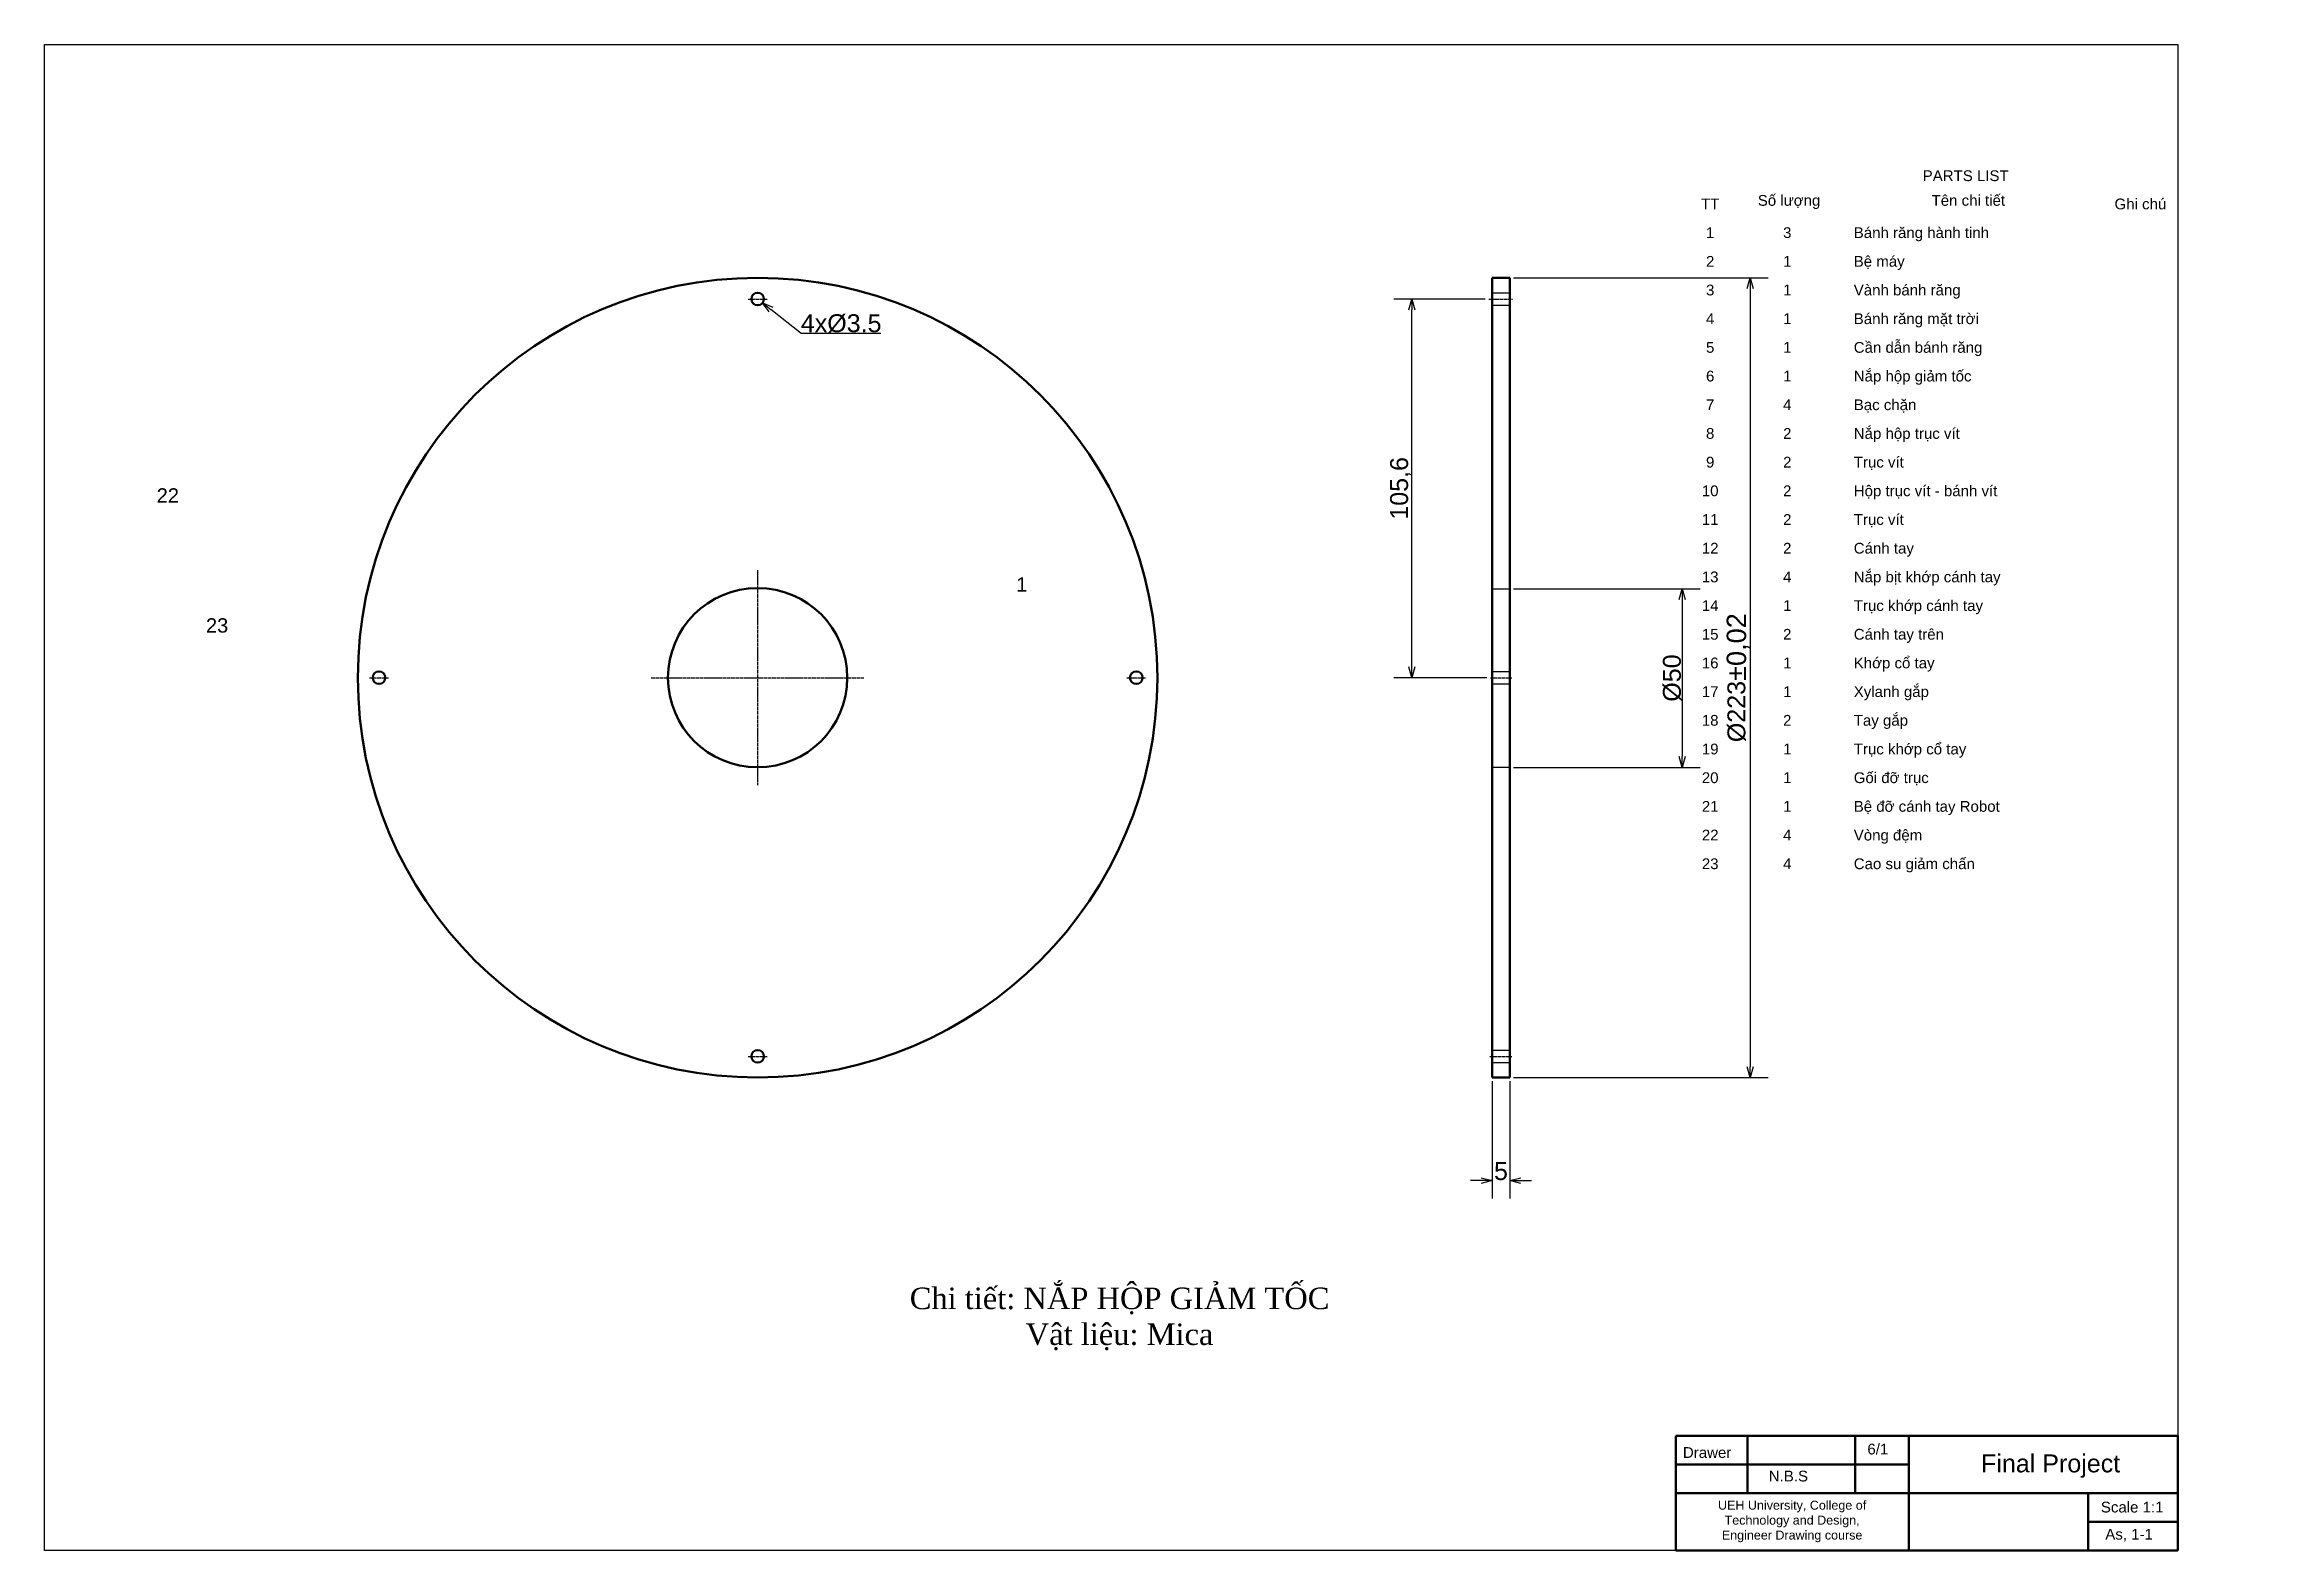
# Model space of a CAD drawing. Header units: inches. Extents: x 632 to 5727, y -9589 to -3994.
# Drawn here: x 632 to 1252, y -6940 to -6520 of the extents above; entities that cross this region are included whole.
import ezdxf

# ---------------------------------------------------------------- set-up
doc = ezdxf.new("R2010")
doc.units = ezdxf.units.IN
doc.header["$MEASUREMENT"] = 0
doc.linetypes.add('CENTER2', pattern=[1.125, 0.75, -0.125, 0.125, -0.125])
doc.linetypes.add('DASHED2', pattern=[9.525, 6.35, -3.175])
for name, color, linetype, lineweight, plot in [('center line', 5, 'CENTER2', 25, False), ('Dimension line', 3, 'Continuous', 25, False), ('hidden line', 10, 'DASHED2', 25, False), ('visible line', 7, 'Continuous', 50, False)]:
    doc.layers.add(name, color=color, linetype=linetype, lineweight=lineweight, plot=plot)
doc.styles.get("Standard").update_dxf_attribs({"font": 'arial.ttf'})
doc.dimstyles.new('ISO A3', dxfattribs={"dimtxt": 5, "dimasz": 3, "dimexe": 5, "dimexo": 1, "dimgap": 0.09, "dimtad": 1, "dimtoh": 1, "dimdec": 0, "dimzin": 0, "dimdsep": 46, "dimtxsty": 'Standard', "dimblk": 'OPEN30', "dimcen": 0.09, "dimclrd": 256, "dimclre": 256, "dimadec": 0, "dimazin": 0, "dimtfac": 1, "dimtdec": 0, "dimtofl": 0, "dimtmove": 0, "dimatfit": 3, "dimldrblk": 'OPEN30', "dimfxl": 1, "dimtolj": 1, "dimtzin": 0, "dimarcsym": 0})

msp = doc.modelspace()

# ---------------------------------------------------------------- texts
at = {"color": 32, "true_color": 0xcd6928, "char_height": 3, "attachment_point": 1}
for s, insert in [('\\pxqc;{\\C0;PARTS LIST}', (1139.46569, -6555.04694, 95775.61693)), ('\\pxqc;{\\C0;Tên chi tiết}', (1140.19637, -6561.93046, 95775.61693)), ('\\pxqc;{\\C0;1}', (1068.19637, -6570.93046, 95775.61693)), ('\\pxqc;{\\C0;3}', (1089.69637, -6570.93046, 95775.61693)), ('\\pxqc;{\\C0;2}', (1068.19637, -6578.93046, 95775.61693)), ('\\pxqc;{\\C0;1}', (1089.69637, -6578.93046, 95775.61693)), ('\\pxqc;{\\C0;3}', (1068.19637, -6586.93046, 95775.61693)), ('\\pxqc;{\\C0;1}', (1089.69637, -6586.93046, 95775.61693)), ('\\pxqc;{\\C0;4}', (1068.19637, -6594.93046, 95775.61693)), ('\\pxqc;{\\C0;1}', (1089.69637, -6594.93046, 95775.61693)), ('\\pxqc;{\\C0;5}', (1068.19637, -6602.93046, 95775.61693)), ('\\pxqc;{\\C0;1}', (1089.69637, -6602.93046, 95775.61693)), ('\\pxqc;{\\C0;6}', (1068.19637, -6610.93046, 95775.61693)), ('\\pxqc;{\\C0;1}', (1089.69637, -6610.93046, 95775.61693)), ('\\pxqc;{\\C0;7}', (1068.19637, -6618.93046, 95775.61693)), ('\\pxqc;{\\C0;4}', (1089.69637, -6618.93046, 95775.61693)), ('\\pxqc;{\\C0;8}', (1068.19637, -6626.93046, 95775.61693)), ('\\pxqc;{\\C0;2}', (1089.69637, -6626.93046, 95775.61693)), ('\\pxqc;{\\C0;9}', (1068.19637, -6634.93046, 95775.61693)), ('\\pxqc;{\\C0;2}', (1089.69637, -6634.93046, 95775.61693)), ('\\pxqc;{\\C0;10}', (1068.19637, -6642.93046, 95775.61693)), ('\\pxqc;{\\C0;2}', (1089.69637, -6642.93046, 95775.61693)), ('\\pxqc;{\\C0;11}', (1068.19637, -6650.93046, 95775.61693)), ('\\pxqc;{\\C0;2}', (1089.69637, -6650.93046, 95775.61693)), ('\\pxqc;{\\C0;12}', (1068.19637, -6658.93046, 95775.61693)), ('\\pxqc;{\\C0;2}', (1089.69637, -6658.93046, 95775.61693)), ('\\pxqc;{\\C0;13}', (1068.19637, -6666.93046, 95775.61693)), ('\\pxqc;{\\C0;4}', (1089.69637, -6666.93046, 95775.61693)), ('\\pxqc;{\\C0;14}', (1068.19637, -6674.93046, 95775.61693)), ('\\pxqc;{\\C0;1}', (1089.69637, -6674.93046, 95775.61693)), ('\\pxqc;{\\C0;15}', (1068.19637, -6682.93046, 95775.61693)), ('\\pxqc;{\\C0;2}', (1089.69637, -6682.93046, 95775.61693)), ('\\pxqc;{\\C0;16}', (1068.19637, -6690.93046, 95775.61693)), ('\\pxqc;{\\C0;1}', (1089.69637, -6690.93046, 95775.61693)), ('\\pxqc;{\\C0;17}', (1068.19637, -6698.93046, 95775.61693)), ('\\pxqc;{\\C0;1}', (1089.69637, -6698.93046, 95775.61693)), ('\\pxqc;{\\C0;18}', (1068.19637, -6706.93046, 95775.61693)), ('\\pxqc;{\\C0;2}', (1089.69637, -6706.93046, 95775.61693)), ('\\pxqc;{\\C0;19}', (1068.19637, -6714.93046, 95775.61693)), ('\\pxqc;{\\C0;1}', (1089.69637, -6714.93046, 95775.61693)), ('\\pxqc;{\\C0;20}', (1068.19637, -6722.93046, 95775.61693)), ('\\pxqc;{\\C0;1}', (1089.69637, -6722.93046, 95775.61693)), ('\\pxqc;{\\C0;21}', (1068.19637, -6730.93046, 95775.61693)), ('\\pxqc;{\\C0;1}', (1089.69637, -6730.93046, 95775.61693)), ('\\pxqc;{\\C0;22}', (1068.19637, -6738.93046, 95775.61693)), ('\\pxqc;{\\C0;4}', (1089.69637, -6738.93046, 95775.61693)), ('\\pxqc;{\\C0;23}', (1068.19637, -6746.93046, 95775.61693)), ('\\pxqc;{\\C0;4}', (1089.69637, -6746.93046, 95775.61693))]:
    msp.add_mtext_dynamic_manual_height_columns(s, width=56.9093934, gutter_width=25, heights=[2.28621], dxfattribs=dict(at, insert=insert))
at = {"char_height": 3, "attachment_point": 1}
for s, insert in [('\\pxqc;{\\C0;TT}', (1068.19637, -6562.93046, 95775.61693)), ('\\pxqc;{\\C0;Số lượng}', (1090.19637, -6561.93046, 95775.61693)), ('\\pxqc;{\\C0;Ghi chú}', (1188.19637, -6562.93046, 95775.61693)), ('\\pxql;{\\C0;Bánh răng hành tinh }', (1136.69637, -6570.93046, 95775.61693)), ('\\pxql;{\\C0;Bệ máy}', (1136.69637, -6578.93046, 95775.61693)), ('\\pxql;{\\C0;Vành bánh răng}', (1136.69637, -6586.93046, 95775.61693)), ('\\pxql;{\\C0;Bánh răng mặt trời}', (1136.69637, -6594.93046, 95775.61693)), ('\\pxql;{\\C0;Cần dẫn bánh răng}', (1136.69637, -6602.93046, 95775.61693)), ('\\pxql;{\\C0;Nắp hộp giảm tốc}', (1136.69637, -6610.93046, 95775.61693)), ('\\pxql;{\\C0;Bạc chặn}', (1136.69637, -6618.93046, 95775.61693)), ('\\pxql;{\\C0;Nắp hộp trục vít}', (1136.69637, -6626.93046, 95775.61693)), ('\\pxql;{\\C0;Trục vít}', (1136.69637, -6634.93046, 95775.61693)), ('\\pxql;{\\C0;Hộp trục vít - bánh vít}', (1136.69637, -6642.93046, 95775.61693)), ('\\pxql;{\\C0;Trục vít}', (1136.69637, -6650.93046, 95775.61693)), ('\\pxql;{\\C0;Cánh tay}', (1136.69637, -6658.93046, 95775.61693)), ('\\pxql;{\\C0;Nắp bịt khớp cánh tay}', (1136.69637, -6666.93046, 95775.61693)), ('\\pxql;{\\C0;Trục khớp cánh tay}', (1136.69637, -6674.93046, 95775.61693)), ('\\pxql;{\\C0;Cánh tay trên}', (1136.69637, -6682.93046, 95775.61693)), ('\\pxql;{\\C0;Khớp cổ tay}', (1136.69637, -6690.93046, 95775.61693)), ('\\pxt8;{\\C0;Xylanh gắp}', (1136.69637, -6698.93046, 95775.61693)), ('\\pxql;{\\C0;Tay gắp}', (1136.69637, -6706.93046, 95775.61693)), ('\\pxql;{\\C0;Trục khớp cổ tay}', (1136.69637, -6714.93046, 95775.61693)), ('\\pxql;{\\C0;Gối đỡ trục}', (1136.69637, -6722.93046, 95775.61693)), ('\\pxql;{\\C0;Bệ đỡ cánh tay Robot}', (1136.69637, -6730.93046, 95775.61693)), ('\\pxql;{\\C0;Vòng đệm}', (1136.69637, -6738.93046, 95775.61693)), ('\\pxql;{\\C0;Cao su giảm chấn}', (1136.69637, -6746.93046, 95775.61693))]:
    msp.add_mtext_dynamic_manual_height_columns(s, width=56.9093934, gutter_width=25, heights=[2.28621], dxfattribs=dict(at, insert=insert))
at = {"color": 2, "char_height": 4, "attachment_point": 1}
for s, insert in [('\\pxqc;{\\C0;22}', (638.00639, -6643.71778, 94613.43287)), ('\\pxqc;{\\C0;1}', (876.19637, -6668.5205, 95775.61693)), ('\\pxqc;{\\C0;23}', (651.75291, -6679.96394, 95645.96481))]:
    msp.add_mtext_dynamic_manual_height_columns(s, width=56.9093934, gutter_width=25, heights=[2.28621], dxfattribs=dict(at, insert=insert))
at = {"color": 1, "insert": (868.3819, -6866.62319), "char_height": 6, "attachment_point": 1}
msp.add_mtext_dynamic_manual_height_columns('\\pxqc;{\\fTimes New Roman|b0|i0|c0|p18;\\C256;Chi tiết: NẮP HỘP GIẢM TỐC\\PVật liệu: Mica}', width=127.0713896, gutter_width=1, heights=[0], dxfattribs=at)
at = {"layer": 'Dimension line', "insert": (1089.04941, -6911.11662), "char_height": 3, "attachment_point": 1}
msp.add_mtext_dynamic_manual_height_columns('{\\C0;Drawer}', width=33.9958744, gutter_width=25, heights=[2.28621], dxfattribs=at)
at = {"layer": 'visible line', "attachment_point": 1}
for s, width, heights, insert, char_height in [('6/1', 33.9958744, [2.28621], (1140.49673, -6910.15604), 3), ('Final Project', 49.9491703, [0], (1172.20133, -6913.1541), 5), ('N.B.S', 33.9958744, [2.28621], (1112.99655, -6917.69185), 3), ('\\pxqc;UEH University, College of Technology and Design, \\PEngineer Drawing course ', 58.9083844, [19.15756], (1090.04685, -6926.05414), 2.5), ('Scale 1:1', 33.9958744, [2.28621], (1205.62161, -6926.3412), 3), ('As, 1-1', 33.9958744, [2.28621], (1206.85346, -6933.91135), 3)]:
    msp.add_mtext_dynamic_manual_height_columns(s, width=width, gutter_width=25, heights=heights, dxfattribs=dict(at, insert=insert, char_height=char_height))

# ---------------------------------------------------------------- blocks, each defined once
blk = doc.blocks.new('_Open30')
at = {"color": 0, "linetype": 'ByBlock', "lineweight": -2}
for p, q in [((-1, 0.27), (0, 0)), ((0, 0), (-1, -0.27)), ((0, 0), (-1, 0))]:
    blk.add_line(p, q, dxfattribs=at)
blk = doc.blocks.new('*D83')
at = {"layer": 'Defpoints', "color": 0, "transparency": 16777216}
for p in [(829.6, -6589.85), (832.34, -6592.02)]:
    blk.add_point(p, dxfattribs=at)
at = {"layer": 'Dimension line', "lineweight": -2, "transparency": 16777216}
for p, q in [((830.88, -6590.94), (831.06, -6590.94)), ((830.97, -6591.03), (830.97, -6590.85)), ((843.11, -6600.57), (834.69, -6593.89)), ((865.35, -6600.57), (843.11, -6600.57))]:
    blk.add_line(p, q, dxfattribs=at)
at = {"layer": 'Dimension line', "lineweight": -2, "transparency": 16777216, "xscale": 3, "yscale": 3, "zscale": 3, "rotation": 141.5780608591399}
blk.add_blockref('_Open30', (832.34, -6592.02), dxfattribs=at)
at = {"layer": 'Dimension line', "color": 0, "transparency": 16777216, "insert": (854.27, -6597.78), "char_height": 5, "attachment_point": 5}
blk.add_mtext('\\A1;4x%%C3.5', dxfattribs=at)
blk = doc.blocks.new('*D84')
at = {"layer": 'Defpoints', "color": 0, "transparency": 16777216}
for p in [(1035.8, -6808.04), (1040.8, -6808.04), (1040.8, -6836.8)]:
    blk.add_point(p, dxfattribs=at)
at = {"layer": 'Dimension line', "lineweight": -2, "transparency": 16777216}
for p, q in [((1035.8, -6809.04), (1035.8, -6841.8)), ((1040.8, -6809.04), (1040.8, -6841.8)), ((1032.8, -6836.8), (1029.8, -6836.8)), ((1043.8, -6836.8), (1046.8, -6836.8))]:
    blk.add_line(p, q, dxfattribs=at)
at = {"layer": 'Dimension line', "lineweight": -2, "transparency": 16777216, "xscale": 3, "yscale": 3, "zscale": 3}
blk.add_blockref('_Open30', (1035.8, -6836.8), dxfattribs=at)
at = {"layer": 'Dimension line', "lineweight": -2, "transparency": 16777216, "xscale": 3, "yscale": 3, "zscale": 3, "rotation": 180}
blk.add_blockref('_Open30', (1040.8, -6836.8), dxfattribs=at)
at = {"layer": 'Dimension line', "color": 0, "transparency": 16777216, "insert": (1038.3, -6834.17), "char_height": 5, "attachment_point": 5}
blk.add_mtext('\\A1;5', dxfattribs=at)
blk = doc.blocks.new('*D85')
at = {"layer": 'Defpoints', "color": 0, "transparency": 16777216}
for p in [(1013.44, -6590.94), (1034.91, -6590.94), (1035.39, -6696.54)]:
    blk.add_point(p, dxfattribs=at)
at = {"layer": 'Dimension line', "lineweight": -2, "transparency": 16777216}
for p, q in [((1033.91, -6590.94), (1008.44, -6590.94)), ((1013.44, -6693.54), (1013.44, -6593.94)), ((1034.39, -6696.54), (1008.44, -6696.54))]:
    blk.add_line(p, q, dxfattribs=at)
at = {"layer": 'Dimension line', "lineweight": -2, "transparency": 16777216, "xscale": 3, "yscale": 3, "zscale": 3}
for p, rotation in [((1013.44, -6590.94), 90), ((1013.44, -6696.54), 270)]:
    blk.add_blockref('_Open30', p, dxfattribs=dict(at, rotation=rotation))
at = {"layer": 'Dimension line', "color": 0, "transparency": 16777216, "insert": (1010.35, -6643.74), "char_height": 5, "attachment_point": 5, "rotation": 90}
blk.add_mtext('\\A1;105,6', dxfattribs=at)
blk = doc.blocks.new('*D86')
at = {"layer": 'Defpoints', "color": 0, "transparency": 16777216}
for p in [(1040.8, -6671.75), (1040.8, -6721.54), (1088.84, -6721.54)]:
    blk.add_point(p, dxfattribs=at)
at = {"layer": 'Dimension line', "lineweight": -2, "transparency": 16777216}
for p, q in [((1041.8, -6671.75), (1093.84, -6671.75)), ((1088.84, -6674.75), (1088.84, -6718.54)), ((1041.8, -6721.54), (1093.84, -6721.54))]:
    blk.add_line(p, q, dxfattribs=at)
at = {"layer": 'Dimension line', "lineweight": -2, "transparency": 16777216, "xscale": 3, "yscale": 3, "zscale": 3}
for p, rotation in [((1088.84, -6671.75), 90), ((1088.84, -6721.54), 270)]:
    blk.add_blockref('_Open30', p, dxfattribs=dict(at, rotation=rotation))
at = {"layer": 'Dimension line', "color": 0, "transparency": 16777216, "insert": (1086.06, -6696.64), "char_height": 5, "attachment_point": 5, "rotation": 90}
blk.add_mtext('\\A1;%%C50', dxfattribs=at)
blk = doc.blocks.new('*D87')
at = {"layer": 'Defpoints', "color": 0, "transparency": 16777216}
for p in [(1040.8, -6585.04), (1040.8, -6808.04), (1107.81, -6808.04)]:
    blk.add_point(p, dxfattribs=at)
at = {"layer": 'Dimension line', "lineweight": -2, "transparency": 16777216}
for p, q in [((1041.8, -6585.04), (1112.81, -6585.04)), ((1107.81, -6588.04), (1107.81, -6805.04)), ((1041.8, -6808.04), (1112.81, -6808.04))]:
    blk.add_line(p, q, dxfattribs=at)
at = {"layer": 'Dimension line', "lineweight": -2, "transparency": 16777216, "xscale": 3, "yscale": 3, "zscale": 3}
for p, rotation in [((1107.81, -6585.04), 90), ((1107.81, -6808.04), 270)]:
    blk.add_blockref('_Open30', p, dxfattribs=dict(at, rotation=rotation))
at = {"layer": 'Dimension line', "color": 0, "transparency": 16777216, "insert": (1104.46, -6696.54), "char_height": 5, "width": 16.487, "attachment_point": 5, "rotation": 90}
blk.add_mtext('\\A1;%%C223{\\H1.08333x;±0,02}', dxfattribs=at)

# ---------------------------------------------------------------- dimensions: what is measured, and where the dimension line sits
at = {"layer": 'Dimension line'}
dim = msp.add_diameter_dim_2p(p1=(829.59747, -6589.8495), p2=(832.33957, -6592.02457), text='4x%%C3.5', dimstyle='ISO A3', dxfattribs=at)
dim.commit()
dim.dimension.update_dxf_attribs({"geometry": '*D83', "text_midpoint": (854.27269, -6600.56515), "dimtype": 163})
for base, p1, p2, text, picture, middle in [((1013.44463, -6590.93703), (1035.38551, -6696.53703), (1034.90549, -6590.93703), '105,6', '*D85', (1010.34986, -6643.73703)), ((1107.80702, -6808.03703), (1040.79833, -6585.03703), (1040.79833, -6808.03703), '%%C223{\\H1.08333x;±0,02}', '*D87', (1104.46186, -6696.53703)), ((1088.84163, -6721.53703), (1040.79833, -6671.74904), (1040.79833, -6721.53703), '%%C<>', '*D86', (1086.05893, -6696.64303))]:
    dim = msp.add_linear_dim(base=base, p1=p1, p2=p2, angle=90, text=text, dimstyle='ISO A3', dxfattribs=at)
    dim.commit()
    dim.dimension.update_dxf_attribs({"geometry": picture, "text_midpoint": middle})
dim = msp.add_linear_dim(base=(1040.79833, -6836.79856), p1=(1035.79833, -6808.03703), p2=(1040.79833, -6808.03703), dimstyle='ISO A3', dxfattribs=at)
dim.commit()
dim.dimension.update_dxf_attribs({"geometry": '*D84', "text_midpoint": (1038.29833, -6834.16593)})

# ---------------------------------------------------------------- linework, layer by layer
msp.add_lwpolyline([(632.05387, -6519.95073), (1227.05387, -6519.95073), (1227.05387, -6939.95073), (632.05387, -6939.95073)], close=True)
at = {"layer": 'center line'}
for p, q in [((828.33846, -6590.93703), (833.60543, -6590.93703)), ((830.97194, -6590.93703, 145.24715), (830.97194, -6590.93703, -145.24715)), ((1034.90549, -6590.93703), (1041.52876, -6590.93703)), ((830.96852, -6666.5395), (830.96852, -6726.53457)), ((722.73846, -6696.53703), (728.00543, -6696.53703)), ((725.37194, -6696.53703, 145.24715), (725.37194, -6696.53703, -145.24715)), ((801.31621, -6696.53703), (860.62083, -6696.53703)), ((933.93846, -6696.53703), (939.20543, -6696.53703)), ((936.57194, -6696.53703, 145.24715), (936.57194, -6696.53703, -145.24715)), ((1035.38551, -6696.53703), (1041.32737, -6696.53703)), ((828.33846, -6802.13703), (833.60543, -6802.13703)), ((830.97194, -6802.13703, 145.24715), (830.97194, -6802.13703, -145.24715)), ((1035.22917, -6802.13703), (1041.36466, -6802.13703))]:
    msp.add_line(p, q, dxfattribs=at)
at = {"layer": 'hidden line', "color": 0}
for p, q in [((1035.79833, -6589.18703), (1040.79833, -6589.18703)), ((1035.79833, -6592.68703), (1040.79833, -6592.68703)), ((1035.79833, -6694.78703), (1040.79833, -6694.78703)), ((1035.79833, -6698.28703), (1040.79833, -6698.28703)), ((1035.79833, -6800.38703), (1040.79833, -6800.38703)), ((1035.79833, -6803.88703), (1040.79833, -6803.88703))]:
    msp.add_line(p, q, dxfattribs=at)
at = {"layer": 'hidden line'}
for p, q in [((1035.79833, -6671.74904), (1040.79833, -6671.74904)), ((1035.79833, -6721.53703), (1040.79833, -6721.53703))]:
    msp.add_line(p, q, dxfattribs=at)
at = {"layer": 'visible line', "color": 0}
for p, q in [((1035.79833, -6585.03703), (1035.79833, -6808.03703)), ((1035.79833, -6585.03703), (1040.79833, -6585.03703)), ((1040.79833, -6808.03703), (1040.79833, -6585.03703)), ((1035.79833, -6808.03703), (1040.79833, -6808.03703))]:
    msp.add_line(p, q, dxfattribs=at)
at = {"layer": 'visible line'}
msp.add_line((1087.05387, -6907.95073), (1227.05387, -6907.95073), dxfattribs=at)
at = {"layer": 'visible line', "lineweight": 50}
for p, q in [((1227.05387, -6907.95073), (1087.05387, -6907.95073)), ((1087.05387, -6907.95073), (1087.05387, -6939.95073)), ((1137.05387, -6907.95073), (1107.05387, -6907.95073)), ((1137.05387, -6907.95073), (1107.05387, -6907.95073)), ((1107.05387, -6907.95073), (1107.05387, -6923.95073)), ((1152.05387, -6907.95073), (1137.05387, -6907.95073)), ((1152.05387, -6907.95073), (1137.05387, -6907.95073)), ((1137.05387, -6907.95073), (1137.05387, -6923.95073)), ((1152.05387, -6939.95073), (1152.05387, -6907.95073)), ((1227.05387, -6939.95073), (1227.05387, -6907.95073)), ((1152.05387, -6915.95073), (1087.05387, -6915.95073)), ((1107.05387, -6915.95073), (1152.05387, -6915.95073)), ((1107.05387, -6923.95073), (1087.05387, -6923.95073)), ((1087.05387, -6923.95073), (1152.05387, -6923.95073)), ((1152.05387, -6923.95073), (1227.05387, -6923.95073)), ((1227.05387, -6923.95073), (1202.05387, -6923.95073)), ((1202.05387, -6923.95073), (1202.05387, -6939.95073)), ((1202.05387, -6931.95073), (1227.05387, -6931.95073)), ((1087.05387, -6939.95073), (1227.05387, -6939.95073)), ((1087.05387, -6939.95073), (1152.05387, -6939.95073))]:
    msp.add_line(p, q, dxfattribs=at)
at = {"layer": 'visible line', "color": 0}
for centre, radius in [((830.96852, -6696.53703), 111.5), ((830.96852, -6590.93703), 1.75), ((830.96852, -6696.53703), 25), ((725.36852, -6696.53703), 1.75), ((936.56852, -6696.53703), 1.75), ((830.96852, -6802.13703), 1.75)]:
    msp.add_circle(centre, radius, dxfattribs=at)

msp.set_redraw_order([(e.dxf.handle, doc.entitydb.next_handle()) for e in msp.query("TEXT MTEXT ATTDEF DIMENSION ARC_DIMENSION")])  # texts and dimensions are drawn at this point

doc.saveas('drawing.dxf')
